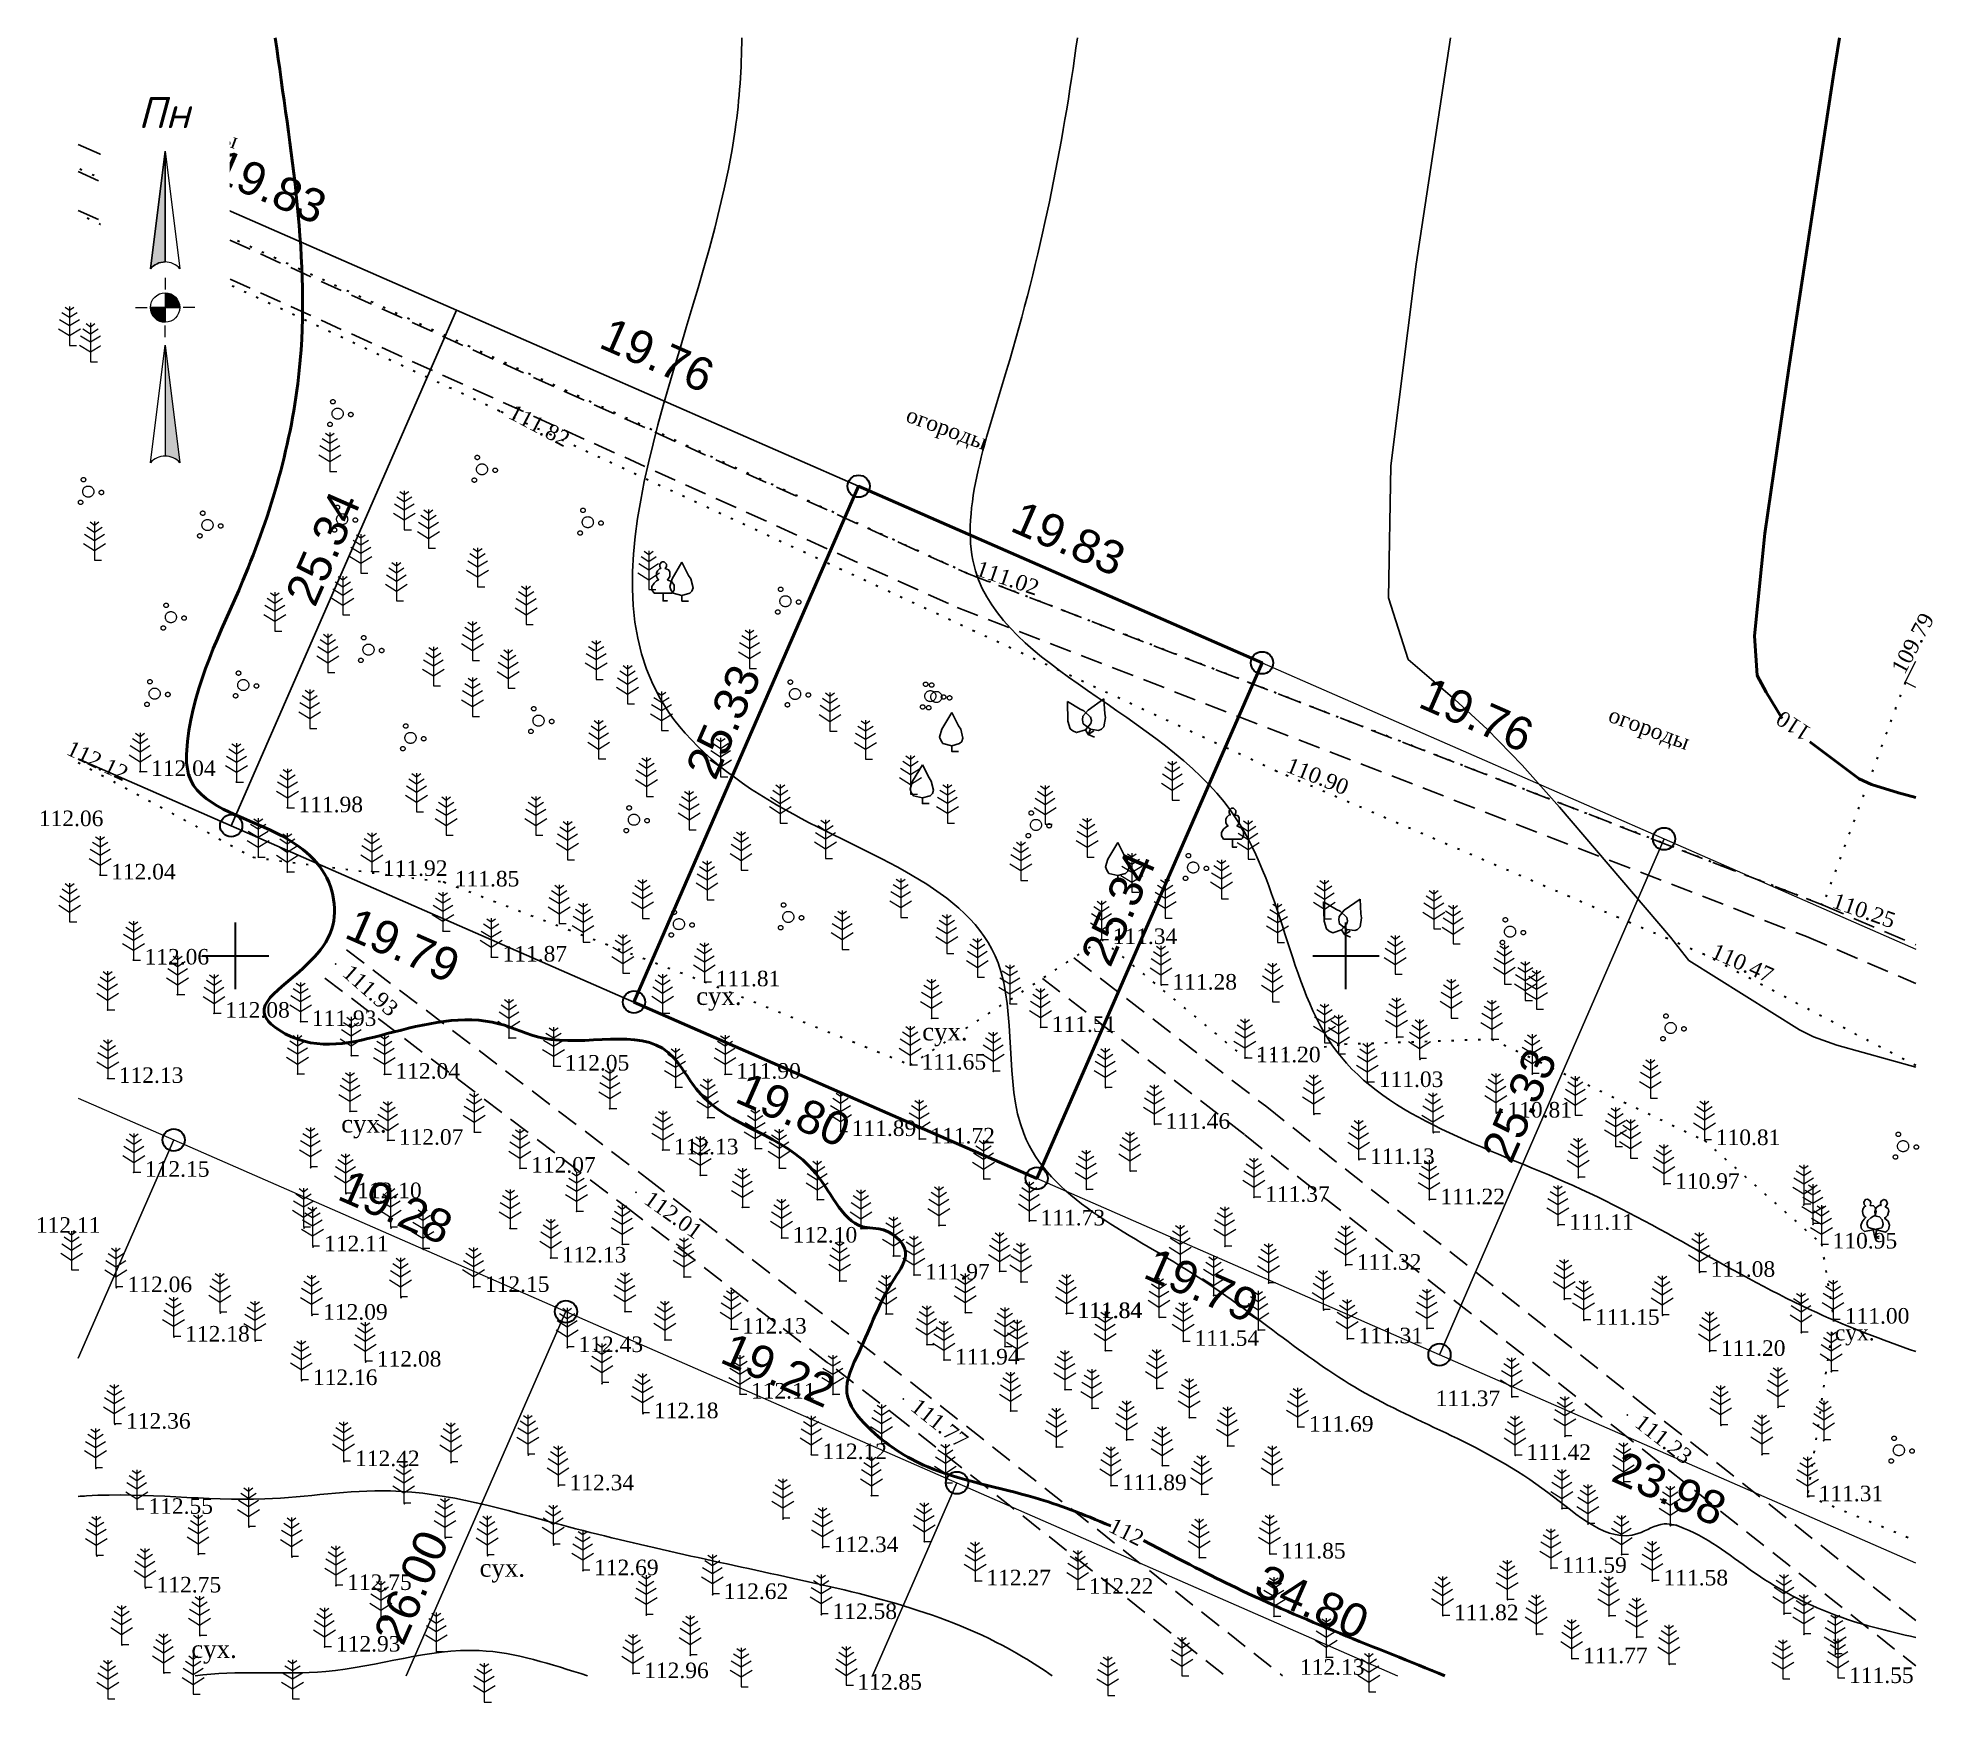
# Model space of a CAD drawing. Header units: millimetres. Extents: x 5405641.1 to 5405726.4, y 5525116.4 to 5525191.3.
import ezdxf
from ezdxf.enums import TextEntityAlignment as Align

# ---------------------------------------------------------------- set-up
doc = ezdxf.new("R2010")
doc.units = ezdxf.units.MM
doc.set_wipeout_variables(frame=1)
for name, pattern in [('DASHEDX2', [1.5, 1, -0.5]), ('HIDDEN', [0.5, 0, -0.5]), ('суцільна', [50, 50, 0])]:
    doc.linetypes.add(name, pattern=pattern)
for name, color, linetype, lineweight in [('#Лист (текст_ПН)', 250, 'Continuous', 0), ('#Штамп', 250, 'Continuous', 0), ('11900000', 1, 'Continuous', 30), ('Контур', 7, 'HIDDEN', 30), ('ограждение', 7, 'ZABOR', 20), ('ТОЧКИ', 7, 'Continuous', 30), ('усл. знак', 7, 'суцільна', 20)]:
    doc.layers.add(name, color=color, linetype=linetype, lineweight=lineweight)
for name, color, linetype in [('SC007', 7, 'Continuous'), ('горизонтали', 42, 'Continuous'), ('дороги', 7, 'Continuous'), ('Ділянки_Межі', 10, 'Continuous'), ('надписи', 7, 'Continuous'), ('отметки', 7, 'Continuous'), ('промеры', 185, 'Continuous'), ('Растительность', 7, 'Continuous')]:
    doc.layers.add(name, color=color, linetype=linetype)
doc.styles.get("Standard").update_dxf_attribs({"font": 'arial.ttf'})
doc.styles.add('times', font='times.ttf')
doc.styles.add('Мой_Топо', font='isocpeui.ttf')
doc.linetypes.add('ZABOR', pattern='A,1,-0.1,[132,ltypeshp.shx,S=0.25,R=0,X=-0.1,Y=0],-0.4,1', length=2.5)
doc.linetypes.add('ЗаборПров', pattern='A,2.5,[130,ltypeshp.shx,S=0.4242,R=45,X=0.3,Y=-0.3],0.01,[130,ltypeshp.shx,S=0.4242,R=-45,X=-0.3,Y=-0.3],5,[130,ltypeshp.shx,S=0.4242,R=45,X=-0.3,Y=0.3],0.01,[130,ltypeshp.shx,S=0.4242,R=-45,X=0.3,Y=0.3],2.5', length=10.02)

msp = doc.modelspace()

# ---------------------------------------------------------------- texts
at = {"layer": 'горизонтали', "color": 32, "lineweight": 50, "style": 'times'}
for s, rotation, p in [('110', 146.90356, (5405720.616, 5525159.623, 181.067)), ('112', 333.33908, (5405689.564, 5525124.726, 181.067))]:
    msp.add_text(s, height=0.7, rotation=rotation, dxfattribs=at).set_placement(p, align=Align.TOP_LEFT)
at = {"layer": 'надписи', "color": 7, "style": 'times'}
for height, p in [(0.8, (5405670.738, 5525148.584, 111.861)), (0.8, (5405680.917, 5525146.983, 111.861)), (0.8, (5405654.757, 5525142.836, 111.861)), (0.7, (5405722.013, 5525133.378, 224.28)), (0.8, (5405660.987, 5525122.834, 111.861)), (0.8, (5405648.008, 5525119.179, 111.861))]:
    msp.add_text('сух.', height=height, dxfattribs=at).set_placement(p, align=Align.TOP_LEFT)
at = {"layer": 'отметки', "color": 7, "style": 'times'}
for s, rotation, p in [('огороды', 339.74095, (5405646.643, 5525188.294, 170.061)), ('111.82', 332.25079, (5405662.557, 5525174.857, 111.816)), ('огороды', 339.74095, (5405680.37, 5525174.733, 170.061)), ('111.02', 341.10783, (5405683.504, 5525167.812, 111.016)), ('109.79', 61.83619, (5405724.525, 5525162.952, 109.788)), ('огороды', 339.74095, (5405711.996, 5525161.223, 281.561)), ('112.12', 334.49567, (5405642.626, 5525159.724, 112.117)), ('110.90', 338.04399, (5405697.504, 5525158.952, 110.895)), ('110.25', 340.67226, (5405722.069, 5525152.845, 110.247)), ('110.47', 335.84836, (5405716.673, 5525150.584, 110.471)), ('111.93', 318.54702, (5405655.221, 5525149.666, 111.934)), ('112.01', 324.42124, (5405668.736, 5525139.458, 112.015)), ('111.77', 321.47056, (5405680.778, 5525130.123, 111.77)), ('111.23', 322.05829, (5405713.375, 5525129.398, 111.231))]:
    msp.add_text(s, height=0.7, rotation=rotation, dxfattribs=at).set_placement(p, align=Align.TOP_LEFT)
for s, p in [('112.04', (5405646.197, 5525158.795, 112.04)), ('111.98', (5405652.832, 5525157.162, 111.981)), ('112.06', (5405641.142, 5525156.535, 112.062)), ('112.04', (5405644.397, 5525154.134, 112.041)), ('111.92', (5405656.636, 5525154.294, 111.92)), ('111.85', (5405659.871, 5525153.819, 111.847)), ('111.34', (5405689.495, 5525151.228, 111.345)), ('112.06', (5405645.901, 5525150.304, 112.059)), ('111.87', (5405662.02, 5525150.437, 111.871)), ('111.81', (5405671.621, 5525149.324, 111.813)), ('111.28', (5405692.184, 5525149.175, 111.28)), ('112.08', (5405649.535, 5525147.911, 112.079)), ('111.93', (5405653.434, 5525147.537, 111.934)), ('111.51', (5405686.749, 5525147.268, 111.515)), ('111.20', (5405695.95, 5525145.901, 111.197)), ('112.13', (5405644.742, 5525144.973, 112.132)), ('112.04', (5405657.2, 5525145.165, 112.038)), ('112.05', (5405664.821, 5525145.529, 112.047)), ('111.90', (5405672.545, 5525145.166, 111.896)), ('111.65', (5405680.889, 5525145.572, 111.648)), ('111.03', (5405701.478, 5525144.788, 111.026)), ('110.81', (5405707.268, 5525143.412, 110.813)), ('111.89', (5405677.743, 5525142.583, 111.891)), ('111.46', (5405691.878, 5525142.911, 111.459)), ('112.07', (5405657.351, 5525142.187, 112.068)), ('112.13', (5405669.739, 5525141.758, 112.13)), ('111.72', (5405681.285, 5525142.246, 111.724)), ('110.81', (5405716.651, 5525142.173, 110.81)), ('112.15', (5405645.919, 5525140.748, 112.146)), ('112.07', (5405663.309, 5525140.933, 112.072)), ('111.13', (5405701.087, 5525141.321, 111.13)), ('110.97', (5405714.82, 5525140.204, 110.973)), ('112.10', (5405655.473, 5525139.782, 112.099)), ('111.37', (5405696.362, 5525139.62, 111.375)), ('111.22', (5405704.253, 5525139.509, 111.224)), ('112.11', (5405641.007, 5525138.225, 112.109)), ('111.73', (5405686.248, 5525138.556, 111.729)), ('111.11', (5405710.049, 5525138.361, 111.115)), ('112.11', (5405653.984, 5525137.39, 112.108)), ('112.10', (5405675.085, 5525137.782, 112.099)), ('110.95', (5405721.912, 5525137.516, 110.952)), ('112.13', (5405664.692, 5525136.886, 112.134)), ('111.32', (5405700.49, 5525136.56, 111.321)), ('111.97', (5405681.051, 5525136.12, 111.975)), ('111.08', (5405716.419, 5525136.241, 111.084)), ('112.06', (5405645.137, 5525135.55, 112.055)), ('112.15', (5405661.228, 5525135.562, 112.153)), ('112.09', (5405653.943, 5525134.312, 112.09)), ('111.84', (5405687.904, 5525134.381, 111.837)), ('111.84', (5405687.921, 5525134.386, 111.836)), ('111.15', (5405711.217, 5525134.083, 111.153)), ('111.00', (5405722.461, 5525134.134, 111.004)), ('112.18', (5405647.732, 5525133.327, 112.181)), ('112.13', (5405672.811, 5525133.686, 112.13)), ('111.54', (5405693.182, 5525133.134, 111.544)), ('111.31', (5405700.562, 5525133.248, 111.314)), ('112.08', (5405656.361, 5525132.199, 112.077)), ('112.43', (5405665.444, 5525132.854, 112.432)), ('111.94', (5405682.396, 5525132.294, 111.943)), ('111.20', (5405716.883, 5525132.682, 111.201)), ('112.16', (5405653.482, 5525131.369, 112.162)), ('112.11', (5405673.207, 5525130.759, 112.107)), ('112.18', (5405668.839, 5525129.873, 112.18)), ('111.37', (5405704.037, 5525130.42, 111.375)), ('112.36', (5405645.069, 5525129.404, 112.361)), ('111.69', (5405698.333, 5525129.271, 111.685)), ('112.12', (5405676.425, 5525128.031, 112.123)), ('111.42', (5405708.123, 5525127.998, 111.416)), ('112.42', (5405655.381, 5525127.715, 112.423)), ('112.34', (5405665.039, 5525126.627, 112.339)), ('111.89', (5405689.922, 5525126.634, 111.888)), ('112.55', (5405646.075, 5525125.568, 112.55)), ('111.31', (5405721.283, 5525126.135, 111.308)), ('112.34', (5405676.94, 5525123.843, 112.343)), ('112.69', (5405666.141, 5525122.805, 112.686)), ('111.85', (5405697.076, 5525123.557, 111.847)), ('111.59', (5405709.737, 5525122.913, 111.589)), ('112.75', (5405646.445, 5525122.029, 112.748)), ('112.75', (5405655.025, 5525122.139, 112.75)), ('112.27', (5405683.808, 5525122.349, 112.269)), ('112.22', (5405688.421, 5525121.968, 112.215)), ('111.58', (5405714.297, 5525122.345, 111.58)), ('112.62', (5405671.978, 5525121.733, 112.621)), ('112.58', (5405676.878, 5525120.832, 112.585)), ('111.82', (5405704.863, 5525120.779, 111.823)), ('112.93', (5405654.519, 5525119.365, 112.932)), ('111.77', (5405710.674, 5525118.841, 111.775)), ('112.96', (5405668.399, 5525118.169, 112.962)), ('112.13', (5405697.926, 5525118.321, 112.133)), ('111.55', (5405722.653, 5525117.95, 111.548)), ('112.85', (5405677.997, 5525117.651, 112.845))]:
    msp.add_text(s, height=0.7, dxfattribs=at).set_placement(p, align=Align.TOP_LEFT)
at = {"layer": 'промеры', "char_height": 1.5, "attachment_point": 1}
for s, insert, rotation in [('19.83', (5405649.445, 5525186.38), 336.35584), ('19.76', (5405666.897, 5525178.79), 336.35584), ('25.34', (5405652.195, 5525166.24), 66.37949), ('19.83', (5405685.414, 5525170.532), 336.35584), ('25.33', (5405670.223, 5525158.439), 66.37949), ('19.76', (5405703.788, 5525162.599), 336.35584), ('25.34', (5405688.006, 5525150.019, 107.24), 66.37949), ('19.79', (5405655.439, 5525152.214), 336.35584), ('25.33', (5405706.06, 5525141.166), 66.37949), ('19.80', (5405673.02, 5525144.811), 336.35584), ('19.28', (5405655.119, 5525140.43), 336.35584), ('19.79', (5405691.404, 5525136.905), 336.35584), ('19.22', (5405672.347, 5525133.088), 336.35584), ('23.98', (5405712.47, 5525127.752), 336.35584), ('26.00', (5405656.168, 5525119.468), 66.37949), ('34.80', (5405696.373, 5525122.656), 336.35584)]:
    msp.add_mtext(s, dxfattribs=dict(at, insert=insert, rotation=rotation))

# ---------------------------------------------------------------- blocks, each defined once
blk = doc.blocks.new('A$C51FE15A3')
at = {"layer": 'Растительность', "color": 94, "lineweight": 0}
for points in [[(-0.201, 1.726), (0, 1.584), (0.201, 1.726)], [(0, 1.75), (0, 0), (0.319, 0)], [(-0.447, 1.172), (0, 0.895), (0.447, 1.172)], [(-0.343, 1.489), (0, 1.267), (0.343, 1.489)], [(-0.493, 0.753), (0, 0.444), (0.493, 0.753)]]:
    blk.add_lwpolyline(points, dxfattribs=at)
blk = doc.blocks.new('A$C72385B22')
at = {"layer": 'усл. знак'}
for centre, radius in [((0, 0), 0.625), ((-0.02, 1.49), 0.25), ((-1.29, -0.64), 0.25), ((1.28, -0.76), 0.25)]:
    blk.add_circle(centre, radius, dxfattribs=at)
blk = doc.blocks.new('A$C2ACB5305')
at = {"layer": 'Растительность'}
blk.add_lwpolyline([(0.2, 0), (0.2, 0), (0, 0), (0, 0.35), (-0.4, 0.35), (-0.5, 0.5), (-0.5, 0.65), (-0.4, 0.8), (-0.3, 0.9), (-0.2, 0.95), (-0.25, 1), (-0.3, 1.1), (-0.3, 1.25), (-0.25, 1.35), (-0.15, 1.45), (-0.1, 1.45), (-0.15, 1.55), (-0.15, 1.65), (-0.05, 1.75), (0.05, 1.75), (0.15, 1.65), (0.15, 1.55), (0.1, 1.45), (0.25, 1.4), (0.3, 1.3), (0.3, 1.1), (0.25, 1), (0.2, 0.95), (0.4, 0.85), (0.5, 0.7), (0.5, 0.5), (0.45, 0.4), (0.4, 0.35), (0, 0.35)], dxfattribs=at)
blk = doc.blocks.new('SYMBOL504')
at = {"layer": 'SC007'}
for points in [[(0, 4.375), (-1.125, 2.5), (-1.375, 1.625), (-1.25, 1.25), (-1, 0.875), (0, 0.625), (0.875, 0.875), (1.125, 1.125), (1.25, 1.5), (1, 2.5), (0.75, 2.875), (0, 4.375)], [(0, 0.625), (0, 0), (0.75, 0)]]:
    blk.add_lwpolyline(points, dxfattribs=at)
blk = doc.blocks.new('*U5')
at = {"color": 0}
for points in [[(-0.113, 0), (-0.109, -0.029), (-0.097, -0.056)], [(-0.113, 0), (-0.097, -0.056), (0, 0)], [(-0.097, -0.056), (0, -0.113), (0, 0)], [(-0.097, -0.056), (-0.08, -0.08), (-0.056, -0.097)], [(-0.097, -0.056), (-0.056, -0.097), (0, -0.113)], [(-0.056, -0.097), (-0.029, -0.109), (0, -0.113)]]:
    blk.add_solid(points, dxfattribs=at)
blk = doc.blocks.new('*U6')
at = {"color": 0}
for points in [[(0, 0), (0.097, 0.056), (0, 0.113)], [(0.097, 0.056), (0.029, 0.109), (0, 0.113)], [(0, 0), (0.113, 0), (0.097, 0.056)], [(0.097, 0.056), (0.056, 0.097), (0.029, 0.109)], [(0.097, 0.056), (0.08, 0.08), (0.056, 0.097)], [(0.113, 0), (0.109, 0.029), (0.097, 0.056)]]:
    blk.add_solid(points, dxfattribs=at)
blk = doc.blocks.new('*U7')
at = {"color": 0}
for points in [[(0, -1.136), (0.021, -1.138), (0, -0.288)], [(0.021, -1.138), (0.042, -1.142), (0, -0.288)], [(0.042, -1.142), (0.062, -1.15), (0, -0.288)], [(0.062, -1.15), (0.081, -1.16), (0, -0.288)], [(0.081, -1.16), (0.098, -1.173), (0, -0.288)], [(0.098, -1.173), (0.113, -1.188), (0, -0.288)]]:
    blk.add_solid(points, dxfattribs=at)
blk = doc.blocks.new('*U8')
at = {"color": 0}
for points in [[(-0.113, 0.297), (-0.098, 0.312), (0, 1.197)], [(-0.098, 0.312), (-0.081, 0.325), (0, 1.197)], [(-0.081, 0.325), (-0.062, 0.335), (0, 1.197)], [(-0.062, 0.335), (-0.042, 0.343), (0, 1.197)], [(-0.042, 0.343), (-0.021, 0.347), (0, 1.197)], [(-0.021, 0.347), (0, 0.349), (0, 1.197)]]:
    blk.add_solid(points, dxfattribs=at)
blk = doc.blocks.new('#Північ')
at = {"color": 7}
blk.add_wipeout([(-2.901, 10.635), (2.901, 10.635), (2.901, -7.981), (-2.901, -7.981)], dxfattribs=at).dxf.layer = '#Лист (текст_ПН)'
at = {"layer": '#Лист (текст_ПН)'}
for p, q in [((-0.663, 1.748), (0, 7.043)), ((0, 7.043), (0, 2.052)), ((0, 7.043), (0.663, 1.748)), ((0, 1.337), (0, 0.807)), ((-1.337, 0), (-0.807, 0)), ((-0.662, 0), (0.662, 0)), ((0, 0.662), (0, -0.662)), ((1.337, 0), (0.807, 0)), ((0, -1.337), (0, -0.807)), ((-0.663, -6.99), (0, -1.695)), ((0, -1.695), (0.663, -6.99)), ((0, -1.695), (0, -6.686))]:
    blk.add_line(p, q, dxfattribs=at)
at = {"layer": '#Лист (текст_ПН)', "flags": 128}
for points in [[(0, 7.043), (-0.663, 1.748, -0.218585), (0, 2.052)], [(0, 0), (-0.662, 0, 0.414214), (0, -0.662)]]:
    blk.add_lwpolyline(points, format="xyb", close=True, dxfattribs=at)
at = {"layer": '#Лист (текст_ПН)'}
blk.add_circle((0, 0), 0.662, dxfattribs=at)
for centre in [(0, 1.178), (0, -7.56)]:
    blk.add_arc(centre, 0.874, 40.67981, 139.32019, dxfattribs=at)
at = {"layer": '#Лист (текст_ПН)', "xscale": 5.883850111352785, "yscale": 5.883850111352785, "zscale": 5.883850111352785}
for name in ['*U8', '*U5', '*U6', '*U7']:
    blk.add_blockref(name, (0, 0), dxfattribs=at)
at = {"layer": '#Лист (текст_ПН)', "style": 'Мой_Топо'}
blk.add_text('Пн', height=1.4, dxfattribs=at).set_placement((-1.217, 8.077))

# ---------------------------------------------------------------- linework, layer by layer
at = {"layer": '11900000', "color": 7}
for points in [[(5405650, 5525148.5, 0), (5405650, 5525151.5, 0)], [(5405650, 5525148.5, 0), (5405650, 5525151.5, 0)], [(5405700, 5525148.5, 0), (5405700, 5525151.5, 0)], [(5405700, 5525148.5, 0), (5405700, 5525151.5, 0)], [(5405648.5, 5525150, 0), (5405651.5, 5525150, 0)], [(5405648.5, 5525150, 0), (5405651.5, 5525150, 0)], [(5405698.5, 5525150, 0), (5405701.5, 5525150, 0)], [(5405698.5, 5525150, 0), (5405701.5, 5525150, 0)]]:
    msp.add_polyline3d(points, dxfattribs=at)
at = {"layer": 'горизонтали', "color": 32}
msp.add_polyline3d([(5405725.659, 5525144.975, 110.5), (5405722.107, 5525145.972, 110.5), (5405721.057, 5525146.342, 110.5), (5405720.417, 5525146.662, 110.5), (5405715.437, 5525149.792, 110.5), (5405714.617, 5525150.832, 110.5), (5405709.607, 5525156.692, 110.5), (5405707.927, 5525158.582, 110.5), (5405706.357, 5525160.202, 110.5), (5405704.897, 5525161.542, 110.5), (5405702.807, 5525163.342, 110.5), (5405701.907, 5525166.122, 110.5), (5405702.027, 5525172.062, 110.5), (5405703.157, 5525181.142, 110.5), (5405704.712, 5525191.33, 110.5)], dxfattribs=at)
at = {"layer": 'горизонтали', "color": 32, "lineweight": 50}
for points in [[(5405719.643, 5525160.68, 110), (5405718.92, 5525161.865, 110), (5405718.517, 5525162.622, 110), (5405718.397, 5525164.402, 110), (5405718.867, 5525169.012, 110), (5405719.937, 5525176.462, 110), (5405721.967, 5525189.752, 110), (5405722.228, 5525191.33, 110)], [(5405725.659, 5525157.128, 110), (5405724.877, 5525157.332, 110), (5405723.667, 5525157.712, 110), (5405723.107, 5525157.962, 110), (5405720.88, 5525159.636, 110)]]:
    msp.add_polyline3d(points, dxfattribs=at)
for points, knots in [([(5405689.415, 5525124.321), (5405688.103, 5525124.879), (5405685.506, 5525125.878), (5405681.593, 5525126.517), (5405678.78, 5525128.29), (5405677.14, 5525130.319), (5405678.433, 5525132.778), (5405679.078, 5525134.709), (5405680.581, 5525136.764), (5405679.317, 5525137.765), (5405677.461, 5525137.677), (5405675.933, 5525141.885), (5405671.392, 5525142.304), (5405669.087, 5525147.106), (5405664.86, 5525145.566), (5405660.992, 5525147.54), (5405656.942, 5525146.548), (5405653.32, 5525145.539), (5405650.775, 5525147.512), (5405652.928, 5525149.325), (5405654.633, 5525150.791), (5405654.315, 5525153.841), (5405651.708, 5525155.999), (5405647.682, 5525156.882), (5405647.897, 5525161.874), (5405650.872, 5525167.39), (5405653.972, 5525178.058), (5405652.475, 5525186.301), (5405651.789, 5525191.33)], [105.96729, 105.96729, 105.96729, 105.96729, 109.295341, 114.328997, 117.562212, 119.373022, 121.295181, 124.95847, 126.253236, 127.841823, 128.392206, 131.73989, 138.209537, 140.411202, 146.07904, 148.174705, 153.227417, 157.82412, 159.162557, 160.836072, 164.352656, 165.903468, 169.284781, 174.080527, 175.575155, 183.233051, 193.029137, 208.057434, 208.057434, 208.057434, 208.057434]), ([(5405704.454, 5525117.577), (5405701.322, 5525118.856), (5405696.901, 5525120.527), (5405692.726, 5525122.699), (5405690.888, 5525123.666)], [89.196408, 89.196408, 89.196408, 89.196408, 99.397783, 103.251958, 103.251958, 103.251958, 103.251958])]:
    msp.add_open_spline(points, degree=3, knots=knots, dxfattribs=at)
at = {"layer": 'горизонтали', "color": 32}
for points, knots in [([(5405672.795, 5525191.33), (5405672.787, 5525189.967), (5405672.093, 5525179.409), (5405663.358, 5525164.876), (5405675.866, 5525155.264), (5405686.057, 5525152.194), (5405683.856, 5525140.284), (5405693.398, 5525136.153), (5405700.485, 5525129.751), (5405707.53, 5525127.613), (5405712.16, 5525123.155), (5405714.208, 5525124.574), (5405716.219, 5525123.916), (5405718.389, 5525122.05), (5405721.837, 5525120.196), (5405724.383, 5525119.592), (5405725.659, 5525119.299)], [54.199122, 54.199122, 54.199122, 54.199122, 58.170722, 84.572332, 91.416886, 103.203288, 110.981143, 120.846627, 130.028893, 139.680741, 144.136834, 145.394523, 146.321009, 150.142365, 154.015644, 157.917018, 157.917018, 157.917018, 157.917018]), ([(5405725.659, 5525132.175), (5405724.137, 5525132.703), (5405718.804, 5525134.722), (5405710.85, 5525140.13), (5405697.553, 5525143.874), (5405696.935, 5525159.369), (5405680.523, 5525164.171), (5405685.645, 5525178.387), (5405687.248, 5525186.465), (5405687.904, 5525191.33)], [80.868007, 80.868007, 80.868007, 80.868007, 85.695254, 98.056517, 110.325842, 122.1396, 137.918447, 147.058337, 161.64336, 161.64336, 161.64336, 161.64336]), ([(5405642.915, 5525125.648), (5405643.041, 5525125.659), (5405645.858, 5525125.863), (5405650.521, 5525125.146), (5405657.722, 5525126.406), (5405665.591, 5525123.977), (5405675.141, 5525121.998), (5405682.753, 5525120.237), (5405686.341, 5525117.862), (5405686.776, 5525117.577)], [207.734307, 207.734307, 207.734307, 207.734307, 208.112251, 216.133304, 221.799072, 229.654194, 240.307675, 251.306516, 252.826277, 252.826277, 252.826277, 252.826277]), ([(5405665.849, 5525117.577), (5405664.218, 5525118.084), (5405660.359, 5525119.405), (5405654.513, 5525117.296), (5405650.051, 5525117.844), (5405648.18, 5525117.577)], [126.276314, 126.276314, 126.276314, 126.276314, 131.302804, 138.280759, 144.110414, 144.110414, 144.110414, 144.110414])]:
    msp.add_open_spline(points, degree=3, knots=knots, dxfattribs=at)
at = {"layer": 'дороги', "color": 7, "linetype": 'DASHEDX2'}
for points, elevation in [([(5405642.915, 5525185.31), (5405682.958, 5525167.213), (5405721.49, 5525152.274), (5405725.659, 5525150.486)], 112.445), ([(5405642.915, 5525183.557), (5405682.485, 5525165.684), (5405720.729, 5525150.864), (5405725.659, 5525148.749)], 112.445), ([(5405654.994, 5525150.267), (5405668.517, 5525139.985), (5405680.553, 5525130.68), (5405697.137, 5525117.577)], 111.93), ([(5405687.744, 5525149.908), (5405696.433, 5525143.19), (5405713.157, 5525129.977), (5405725.659, 5525120.059)], 110.99), ([(5405654.026, 5525148.993), (5405667.543, 5525138.715), (5405679.567, 5525129.42), (5405694.556, 5525117.577)], 111.93), ([(5405686.328, 5525148.98), (5405695.447, 5525141.93), (5405712.163, 5525128.723), (5405725.659, 5525118.016)], 110.99)]:
    msp.add_lwpolyline(points, dxfattribs=dict(at, elevation=elevation))
at = {"layer": 'Ділянки_Межі'}
msp.add_lwpolyline([(5405642.915, 5525186.526), (5405659.949, 5525179.068), (5405649.808, 5525155.851), (5405642.915, 5525158.869)], dxfattribs=at)
msp.add_lwpolyline([(5405649.808, 5525155.851), (5405659.949, 5525179.068), (5405678.053, 5525171.142), (5405667.94, 5525147.913)], close=True, dxfattribs=at)
at = {"layer": 'Ділянки_Межі', "lineweight": 50}
msp.add_lwpolyline([(5405667.94, 5525147.913), (5405678.053, 5525171.142), (5405696.219, 5525163.189), (5405686.078, 5525139.972)], close=True, dxfattribs=at)
at = {"layer": 'Ділянки_Межі', "lineweight": 0}
msp.add_lwpolyline([(5405686.078, 5525139.972), (5405696.219, 5525163.189), (5405714.323, 5525155.263), (5405704.21, 5525132.034)], close=True, dxfattribs=at)
for points in [[(5405704.21, 5525132.034), (5405714.323, 5525155.263), (5405725.659, 5525150.3)], [(5405642.915, 5525143.586), (5405647.215, 5525141.703), (5405642.915, 5525131.88)], [(5405642.915, 5525131.88), (5405647.215, 5525141.703), (5405664.875, 5525133.972), (5405657.685, 5525117.577)], [(5405657.685, 5525117.577), (5405664.875, 5525133.972), (5405682.482, 5525126.263), (5405678.679, 5525117.577)], [(5405725.659, 5525122.644), (5405704.21, 5525132.034)], [(5405678.679, 5525117.577), (5405682.482, 5525126.263), (5405702.322, 5525117.577)]]:
    msp.add_lwpolyline(points, dxfattribs=at)
at = {"layer": 'Контур', "color": 7, "linetype": 'HIDDEN'}
for points, elevation in [([(5405725.18, 5525162.314), (5405721.469, 5525152.282), (5405682.943, 5525167.219), (5405642.915, 5525185.456)], 109.33), ([(5405725.659, 5525145.049), (5405716.14, 5525150.05), (5405696.89, 5525158.3), (5405661.89, 5525174.52), (5405642.915, 5525183.398)], 110.644), ([(5405642.915, 5525158.701), (5405650.794, 5525154.431), (5405659.38, 5525153.32), (5405671.11, 5525148.83), (5405680.38, 5525145.08), (5405688.995, 5525150.728), (5405695.45, 5525145.401), (5405699.954, 5525146.023), (5405706.561, 5525146.246), (5405716.151, 5525141.673), (5405721.412, 5525137.016), (5405721.961, 5525133.634), (5405720.78, 5525125.68), (5405725.659, 5525123.664)], 112.419)]:
    msp.add_lwpolyline(points, dxfattribs=dict(at, elevation=elevation))
at = {"layer": 'ограждение', "color": 7, "linetype": 'ЗаборПров', "elevation": 109.33}
for points in [[(5405725.18, 5525162.314), (5405725.659, 5525163.262)], [(5405725.659, 5525162.081), (5405725.18, 5525162.314)]]:
    msp.add_lwpolyline(points, dxfattribs=at)
at = {"layer": 'отметки', "color": 7}
for p in [(5405661.899, 5525174.519, 111.816), (5405682.943, 5525167.219, 111.016), (5405725.18, 5525162.314, 109.788), (5405645.697, 5525158.295, 112.04), (5405650.035, 5525157.822, 111.922), (5405696.894, 5525158.303, 110.895), (5405652.332, 5525156.662, 111.981), (5405650.794, 5525154.431, 112.018), (5405651.019, 5525154.442, 112.023), (5405643.897, 5525153.634, 112.041), (5405652.328, 5525153.773, 112.018), (5405656.136, 5525153.794, 111.92), (5405659.371, 5525153.319, 111.847), (5405721.469, 5525152.282, 110.247), (5405659.341, 5525151.108, 111.948), (5405688.995, 5525150.728, 111.345), (5405645.401, 5525149.804, 112.059), (5405654.515, 5525149.622, 111.934), (5405661.52, 5525149.937, 111.871), (5405716.139, 5525150.051, 110.471), (5405671.121, 5525148.824, 111.813), (5405691.684, 5525148.675, 111.28), (5405644.237, 5525147.56, 112.069), (5405647.384, 5525148.249, 112.034), (5405684.868, 5525147.836, 111.537), (5405649.035, 5525147.411, 112.079), (5405652.934, 5525147.037, 111.934), (5405669.231, 5525147.415, 111.947), (5405681.342, 5525147.177, 111.662), (5405686.249, 5525146.768, 111.515), (5405662.319, 5525146.295, 112.041), (5405699.954, 5525146.023, 110.986), (5405702.289, 5525146.318, 110.947), (5405706.561, 5525146.246, 110.87), (5405655.212, 5525145.501, 112.019), (5405664.321, 5525145.029, 112.047), (5405680.389, 5525145.072, 111.648), (5405695.45, 5525145.401, 111.197), (5405703.327, 5525145.339, 110.921), (5405644.242, 5525144.473, 112.132), (5405652.798, 5525144.677, 112.052), (5405656.7, 5525144.665, 112.038), (5405672.045, 5525144.666, 111.896), (5405684.118, 5525144.791, 111.456), (5405700.978, 5525144.288, 111.026), (5405708.395, 5525144.673, 110.894), (5405669.813, 5525144.074, 112.044), (5405689.175, 5525144.058, 111.413), (5405655.15, 5525142.993, 112.103), (5405666.85, 5525143.112, 112.079), (5405671.262, 5525142.705, 112.042), (5405698.554, 5525142.86, 111.189), (5405706.768, 5525142.912, 110.813), (5405656.851, 5525141.687, 112.068), (5405660.747, 5525142.058, 112.074), (5405677.243, 5525142.083, 111.891), (5405680.785, 5525141.746, 111.724), (5405691.378, 5525142.411, 111.459), (5405703.926, 5525142.036, 111.103), (5405716.151, 5525141.673, 110.81), (5405669.239, 5525141.258, 112.13), (5405673.407, 5525141.312, 112.039), (5405700.587, 5525140.821, 111.13), (5405645.419, 5525140.248, 112.146), (5405653.385, 5525140.461, 112.1), (5405662.809, 5525140.433, 112.072), (5405670.929, 5525140.116, 112.086), (5405674.478, 5525140.439, 112.046), (5405683.694, 5525139.938, 111.7), (5405690.283, 5525140.307, 111.452), (5405710.465, 5525140.004, 110.975), (5405654.973, 5525139.282, 112.099), (5405668.038, 5525139.342, 112.015), (5405676.196, 5525139.012, 112.051), (5405688.317, 5525139.475, 111.457), (5405695.862, 5525139.12, 111.375), (5405703.753, 5525139.009, 111.224), (5405714.32, 5525139.704, 110.973), (5405665.352, 5525138.494, 112.096), (5405672.826, 5525138.675, 112.102), (5405720.615, 5525138.773, 110.811), (5405653.08, 5525137.744, 112.1), (5405656.992, 5525137.737, 112.089), (5405662.36, 5525137.72, 112.118), (5405678.163, 5525137.704, 111.997), (5405681.681, 5525137.848, 111.909), (5405685.748, 5525138.056, 111.729), (5405709.549, 5525137.861, 111.115), (5405721.025, 5525137.911, 110.958), (5405653.484, 5525136.89, 112.108), (5405658.448, 5525136.783, 112.108), (5405667.413, 5525137.006, 112.121), (5405674.585, 5525137.282, 112.099), (5405679.622, 5525136.485, 112.016), (5405694.553, 5525136.919, 111.362), (5405721.412, 5525137.016, 110.952), (5405664.192, 5525136.386, 112.134), (5405680.551, 5525135.62, 111.975), (5405684.41, 5525135.786, 111.889), (5405692.539, 5525136.107, 111.512), (5405699.99, 5525136.06, 111.321), (5405715.919, 5525135.741, 111.084), (5405644.637, 5525135.05, 112.055), (5405660.728, 5525135.062, 112.153), (5405670.198, 5525135.531, 112.032), (5405677.202, 5525135.351, 112.071), (5405685.372, 5525135.311, 111.863), (5405696.526, 5525135.269, 111.386), (5405649.318, 5525133.905, 112.023), (5405657.447, 5525134.6, 112.123), (5405667.54, 5525133.972, 112.096), (5405682.853, 5525133.93, 111.927), (5405687.404, 5525133.881, 111.837), (5405687.421, 5525133.886, 111.836), (5405694.04, 5525134.691, 111.49), (5405698.988, 5525134.051, 111.349), (5405709.836, 5525134.533, 111.063), (5405653.443, 5525133.812, 112.09), (5405672.311, 5525133.186, 112.13), (5405679.295, 5525133.862, 111.979), (5405691.593, 5525133.714, 111.595), (5405696.053, 5525133.143, 111.505), (5405703.655, 5525133.201, 111.301), (5405710.717, 5525133.583, 111.153), (5405714.255, 5525133.803, 111.147), (5405721.961, 5525133.634, 111.004), (5405647.232, 5525132.827, 112.181), (5405650.897, 5525132.644, 112.061), (5405664.944, 5525132.354, 112.432), (5405669.331, 5525132.692, 112.118), (5405681.129, 5525132.486, 111.969), (5405684.649, 5525132.398, 111.857), (5405689.165, 5525132.216, 111.798), (5405692.682, 5525132.634, 111.544), (5405700.062, 5525132.748, 111.314), (5405716.383, 5525132.182, 111.201), (5405720.501, 5525133.02, 111.066), (5405655.861, 5525131.699, 112.077), (5405681.896, 5525131.794, 111.943), (5405685.208, 5525131.84, 111.873), (5405652.982, 5525130.869, 112.162), (5405666.501, 5525130.729, 112.187), (5405691.485, 5525130.504, 111.691), (5405721.859, 5525131.272, 111.101), (5405672.707, 5525130.259, 112.107), (5405676.901, 5525130.251, 112.031), (5405680.075, 5525130.043, 111.77), (5405687.349, 5525130.459, 111.692), (5405688.557, 5525129.614, 111.766), (5405707.468, 5525130.124, 111.375), (5405719.451, 5525129.662, 111.18), (5405644.569, 5525128.904, 112.361), (5405668.339, 5525129.373, 112.18), (5405684.897, 5525129.492, 111.95), (5405692.948, 5525129.197, 111.729), (5405697.833, 5525128.771, 111.685), (5405712.673, 5525129.311, 111.231), (5405716.88, 5525128.85, 111.277), (5405679.099, 5525128.039, 112.013), (5405690.128, 5525128.197, 111.784), (5405694.668, 5525127.918, 111.701), (5405709.861, 5525128.364, 111.317), (5405721.513, 5525128.161, 111.186), (5405654.881, 5525127.215, 112.423), (5405659.708, 5525127.166, 112.287), (5405663.179, 5525127.515, 112.282), (5405675.925, 5525127.531, 112.123), (5405686.96, 5525127.875, 111.852), (5405707.623, 5525127.498, 111.416), (5405718.736, 5525127.534, 111.254), (5405643.715, 5525126.921, 112.411), (5405681.972, 5525126.254, 112.014), (5405691.731, 5525127.036, 111.824), (5405712.507, 5525126.288, 111.408), (5405664.539, 5525126.127, 112.339), (5405678.635, 5525125.686, 112.07), (5405689.422, 5525126.134, 111.888), (5405693.498, 5525125.739, 111.869), (5405696.693, 5525126.169, 111.783), (5405720.783, 5525125.635, 111.308), (5405645.575, 5525125.068, 112.55), (5405657.594, 5525125.333, 112.539), (5405674.652, 5525124.632, 112.37), (5405709.731, 5525125.094, 111.531), (5405650.598, 5525124.274, 112.575), (5405659.444, 5525123.78, 112.636), (5405710.901, 5525124.405, 111.499), (5405714.611, 5525124.334, 111.502), (5405643.758, 5525122.976, 112.616), (5405648.33, 5525123.048, 112.668), (5405652.538, 5525122.924, 112.7), (5405661.349, 5525122.991, 112.733), (5405664.317, 5525123.465, 112.601), (5405676.44, 5525123.343, 112.343), (5405681.018, 5525123.612, 112.17), (5405693.4, 5525122.891, 111.946), (5405696.576, 5525123.057, 111.847), (5405712.412, 5525123.024, 111.541), (5405665.641, 5525122.305, 112.686), (5405709.237, 5525122.413, 111.589), (5405645.945, 5525121.529, 112.748), (5405654.525, 5525121.639, 112.75), (5405671.478, 5525121.233, 112.621), (5405683.308, 5525121.849, 112.269), (5405687.921, 5525121.468, 112.215), (5405713.797, 5525121.845, 111.58), (5405668.502, 5525120.313, 112.787), (5405676.378, 5525120.332, 112.585), (5405696.761, 5525120.247, 112.041), (5405704.363, 5525120.279, 111.823), (5405707.274, 5525121.01, 111.715), (5405711.847, 5525120.265, 111.654), (5405719.728, 5525120.353, 111.553), (5405648.401, 5525119.378, 112.84), (5405656.558, 5525120.064, 112.919), (5405708.579, 5525119.447, 111.682), (5405720.618, 5525119.441, 111.545), (5405644.892, 5525118.965, 112.91), (5405654.019, 5525118.865, 112.932), (5405659.057, 5525118.64, 112.951), (5405713.093, 5525119.3, 111.664), (5405722.031, 5525118.537, 111.588), (5405646.771, 5525117.701, 112.957), (5405667.899, 5525117.669, 112.962), (5405670.48, 5525118.502, 112.848), (5405699.114, 5525118.409, 112.133), (5405710.174, 5525118.341, 111.775), (5405714.556, 5525118.085, 111.668)]:
    msp.add_point(p, dxfattribs=at)
at = {"layer": 'ТОЧКИ'}
for centre in [(5405678.053, 5525171.142), (5405696.219, 5525163.189, 107.24), (5405649.804, 5525155.853), (5405714.323, 5525155.263), (5405667.94, 5525147.913), (5405647.215, 5525141.703, 107.24), (5405686.075, 5525139.973), (5405664.875, 5525133.972, 107.24), (5405704.21, 5525132.034), (5405682.482, 5525126.263, 107.24)]:
    msp.add_circle(centre, 0.5, dxfattribs=at)

# ---------------------------------------------------------------- block references
at = {"layer": 'Растительность', "color": 7}
for name, p in [('A$C51FE15A3', (5405642.523, 5525177.481, 111.66)), ('A$C51FE15A3', (5405646.885, 5525177.571, 111.537)), ('A$C51FE15A3', (5405643.469, 5525176.742, 111.66)), ('A$C51FE15A3', (5405648.134, 5525176.591, 111.537)), ('A$C51FE15A3', (5405646.92, 5525174.045, 111.66)), ('A$C51FE15A3', (5405645.048, 5525172.987, 112.419)), ('A$C51FE15A3', (5405648.732, 5525172.629, 111.66)), ('A$C51FE15A3', (5405654.245, 5525171.809, 111.537)), ('A$C51FE15A3', (5405647.152, 5525171.342, 112.419)), ('A$C51FE15A3', (5405657.599, 5525169.182, 111.537)), ('A$C51FE15A3', (5405658.685, 5525168.347, 111.537)), ('A$C51FE15A3', (5405643.648, 5525167.806, 111.95)), ('A$C51FE15A3', (5405655.641, 5525167.228, 111.66)), ('A$C51FE15A3', (5405660.899, 5525166.616, 111.537)), ('A$C51FE15A3', (5405668.603, 5525166.485, 112.419)), ('A$C51FE15A3', (5405657.24, 5525165.978, 111.66)), ('A$C2ACB5305', (5405669.249, 5525165.98, 112.419)), ('A$C51FE15A3', (5405651.768, 5525164.615, 112.419)), ('A$C51FE15A3', (5405654.826, 5525165.344, 112.419)), ('A$C51FE15A3', (5405663.082, 5525164.91, 111.537)), ('A$C51FE15A3', (5405660.667, 5525163.299, 111.66)), ('A$C51FE15A3', (5405673.141, 5525162.938, 112.419)), ('A$C51FE15A3', (5405654.155, 5525162.749, 112.419)), ('A$C51FE15A3', (5405658.907, 5525162.154, 112.419)), ('A$C51FE15A3', (5405662.275, 5525162.042, 111.66)), ('A$C51FE15A3', (5405666.241, 5525162.441, 111.537)), ('A$C51FE15A3', (5405667.651, 5525161.338, 111.537)), ('A$C51FE15A3', (5405660.672, 5525160.774, 112.419)), ('A$C51FE15A3', (5405653.338, 5525160.231, 111.95)), ('A$C51FE15A3', (5405669.18, 5525160.144, 111.537)), ('A$C51FE15A3', (5405676.765, 5525160.105, 112.419)), ('A$C51FE15A3', (5405666.348, 5525158.859, 111.66)), ('A$C51FE15A3', (5405678.365, 5525158.854, 112.419)), ('A$C51FE15A3', (5405645.7, 5525158.29, 112.04)), ('A$C51FE15A3', (5405650.04, 5525157.82, 111.92)), ('A$C51FE15A3', (5405671.843, 5525158.062, 111.537)), ('A$C51FE15A3', (5405668.499, 5525157.177, 111.66)), ('A$C51FE15A3', (5405680.389, 5525157.272, 112.419)), ('A$C51FE15A3', (5405692.18, 5525157.011, 112.419)), ('A$C51FE15A3', (5405652.34, 5525156.66, 111.98)), ('A$C51FE15A3', (5405658.144, 5525156.474, 111.95)), ('A$C51FE15A3', (5405659.484, 5525155.427, 111.95)), ('A$C51FE15A3', (5405663.523, 5525155.427, 112.419)), ('A$C51FE15A3', (5405670.421, 5525155.675, 111.66)), ('A$C51FE15A3', (5405674.529, 5525155.962, 111.537)), ('A$C51FE15A3', (5405682.052, 5525155.972, 112.419)), ('A$C51FE15A3', (5405686.45, 5525155.917, 112.419)), ('A$C51FE15A3', (5405651.02, 5525154.44, 112.02)), ('A$C51FE15A3', (5405676.562, 5525154.373, 111.537)), ('A$C51FE15A3', (5405688.341, 5525154.439, 112.419)), ('A$C2ACB5305', (5405694.89, 5525154.892, 112.419)), ('A$C51FE15A3', (5405695.591, 5525154.344, 112.419)), ('A$C51FE15A3', (5405643.9, 5525153.63, 112.04)), ('A$C51FE15A3', (5405652.33, 5525153.77, 112.02)), ('A$C51FE15A3', (5405656.14, 5525153.79, 111.92)), ('A$C51FE15A3', (5405664.949, 5525154.312, 112.419)), ('A$C51FE15A3', (5405672.761, 5525153.845, 111.66)), ('A$C51FE15A3', (5405685.361, 5525153.386, 112.419)), ('A$C51FE15A3', (5405690.358, 5525152.862, 112.419)), ('A$C51FE15A3', (5405671.229, 5525152.522, 112.419)), ('A$C51FE15A3', (5405694.393, 5525152.567, 110.947)), ('A$C51FE15A3', (5405642.53, 5525151.52, 112)), ('A$C51FE15A3', (5405659.34, 5525151.11, 111.95)), ('A$C51FE15A3', (5405664.573, 5525151.449, 111.95)), ('A$C51FE15A3', (5405668.321, 5525151.676, 112.419)), ('A$C51FE15A3', (5405679.95, 5525151.725, 111.537)), ('A$C51FE15A3', (5405691.855, 5525151.692, 112.419)), ('A$C51FE15A3', (5405699.026, 5525151.659, 112.419)), ('A$C51FE15A3', (5405703.954, 5525151.207, 112.419)), ('A$C51FE15A3', (5405665.645, 5525150.611, 111.95)), ('A$C51FE15A3', (5405677.315, 5525150.286, 111.66)), ('A$C51FE15A3', (5405682.022, 5525150.105, 111.537)), ('A$C51FE15A3', (5405688.995, 5525150.728, 112.419)), ('A$C51FE15A3', (5405696.914, 5525150.597, 110.947)), ('A$C51FE15A3', (5405704.819, 5525150.531, 112.419)), ('A$C51FE15A3', (5405645.4, 5525149.8, 112.06)), ('A$C51FE15A3', (5405661.51, 5525149.94, 111.87)), ('A$C51FE15A3', (5405667.433, 5525149.213, 111.95)), ('A$C51FE15A3', (5405671.11, 5525148.83, 112.419)), ('A$C51FE15A3', (5405683.401, 5525149.028, 111.537)), ('A$C51FE15A3', (5405691.67, 5525148.7, 111.28)), ('A$C51FE15A3', (5405702.217, 5525149.165, 112.419)), ('A$C51FE15A3', (5405707.131, 5525148.724, 112.419)), ('A$C51FE15A3', (5405644.24, 5525147.56, 112.07)), ('A$C51FE15A3', (5405647.39, 5525148.25, 112.03)), ('A$C51FE15A3', (5405684.868, 5525147.836, 111.537)), ('A$C51FE15A3', (5405696.684, 5525147.917, 112.419)), ('A$C51FE15A3', (5405708.075, 5525147.986, 112.419)), ('A$C51FE15A3', (5405708.578, 5525147.593, 112.419)), ('A$C51FE15A3', (5405649.03, 5525147.41, 112.08)), ('A$C51FE15A3', (5405652.93, 5525147.04, 111.93)), ('A$C51FE15A3', (5405669.23, 5525147.42, 111.95)), ('A$C51FE15A3', (5405681.33, 5525147.19, 111.66)), ('A$C51FE15A3', (5405686.24, 5525146.78, 111.51)), ('A$C51FE15A3', (5405704.738, 5525147.194, 112.419)), ('A$C51FE15A3', (5405662.31, 5525146.3, 112.04)), ('A$C51FE15A3', (5405699.032, 5525146.082, 112.419)), ('A$C51FE15A3', (5405702.27, 5525146.35, 110.95)), ('A$C51FE15A3', (5405706.561, 5525146.246, 112.419)), ('A$C51FE15A3', (5405655.21, 5525145.5, 112.02)), ('A$C51FE15A3', (5405664.32, 5525145.03, 112.05)), ('A$C51FE15A3', (5405680.38, 5525145.08, 112.419)), ('A$C51FE15A3', (5405695.45, 5525145.401, 112.419)), ('A$C51FE15A3', (5405699.662, 5525145.589, 112.419)), ('A$C51FE15A3', (5405703.31, 5525145.38, 110.92)), ('A$C51FE15A3', (5405644.25, 5525144.47, 112.13)), ('A$C51FE15A3', (5405652.79, 5525144.68, 112.05)), ('A$C51FE15A3', (5405656.7, 5525144.67, 112.04)), ('A$C51FE15A3', (5405669.81, 5525144.08, 112.04)), ('A$C51FE15A3', (5405672.04, 5525144.67, 111.9)), ('A$C51FE15A3', (5405684.11, 5525144.81, 111.46)), ('A$C51FE15A3', (5405689.16, 5525144.08, 111.41)), ('A$C51FE15A3', (5405700.96, 5525144.32, 111.02)), ('A$C51FE15A3', (5405708.38, 5525144.71, 110.89)), ('A$C51FE15A3', (5405713.705, 5525143.585, 112.419)), ('A$C51FE15A3', (5405655.15, 5525143, 112.1)), ('A$C51FE15A3', (5405666.85, 5525143.12, 112.08)), ('A$C51FE15A3', (5405671.26, 5525142.71, 112.04)), ('A$C51FE15A3', (5405691.37, 5525142.43, 111.46)), ('A$C51FE15A3', (5405698.54, 5525142.89, 111.19)), ('A$C51FE15A3', (5405706.75, 5525142.95, 110.81)), ('A$C51FE15A3', (5405710.326, 5525142.826, 110.973)), ('A$C51FE15A3', (5405656.85, 5525141.69, 112.07)), ('A$C51FE15A3', (5405660.74, 5525142.06, 112.07)), ('A$C51FE15A3', (5405677.24, 5525142.09, 111.89)), ('A$C51FE15A3', (5405680.78, 5525141.76, 111.72)), ('A$C51FE15A3', (5405703.91, 5525142.07, 111.1)), ('A$C51FE15A3', (5405716.14, 5525141.72, 110.81)), ('A$C51FE15A3', (5405669.24, 5525141.26, 112.13)), ('A$C51FE15A3', (5405673.4, 5525141.32, 112.04)), ('A$C51FE15A3', (5405700.57, 5525140.85, 111.13)), ('A$C51FE15A3', (5405712.138, 5525141.41, 110.973)), ('A$C51FE15A3', (5405712.815, 5525140.88, 110.973)), ('A$C51FE15A3', (5405645.42, 5525140.25, 112.15)), ('A$C51FE15A3', (5405653.37, 5525140.51, 112.1)), ('A$C51FE15A3', (5405662.8, 5525140.44, 112.07)), ('A$C51FE15A3', (5405670.92, 5525140.12, 112.09)), ('A$C51FE15A3', (5405674.47, 5525140.44, 112.05)), ('A$C51FE15A3', (5405683.68, 5525139.95, 111.7)), ('A$C51FE15A3', (5405690.27, 5525140.32, 111.45)), ('A$C51FE15A3', (5405710.45, 5525140.04, 110.97)), ('A$C51FE15A3', (5405654.95, 5525139.33, 112.1)), ('A$C51FE15A3', (5405676.19, 5525139.02, 112.05)), ('A$C51FE15A3', (5405688.3, 5525139.49, 111.46)), ('A$C51FE15A3', (5405695.85, 5525139.14, 111.37)), ('A$C51FE15A3', (5405703.74, 5525139.04, 111.22)), ('A$C51FE15A3', (5405714.31, 5525139.75, 110.97)), ('A$C51FE15A3', (5405665.35, 5525138.5, 112.1)), ('A$C51FE15A3', (5405672.82, 5525138.68, 112.1)), ('A$C51FE15A3', (5405720.61, 5525138.83, 110.81)), ('A$C51FE15A3', (5405653.06, 5525137.79, 112.1)), ('A$C51FE15A3', (5405656.97, 5525137.79, 112.09)), ('A$C51FE15A3', (5405662.36, 5525137.72, 112.12)), ('A$C51FE15A3', (5405674.58, 5525137.29, 112.1)), ('A$C51FE15A3', (5405678.16, 5525137.71, 112)), ('A$C51FE15A3', (5405681.67, 5525137.86, 111.91)), ('A$C51FE15A3', (5405685.74, 5525138.07, 111.73)), ('A$C51FE15A3', (5405709.54, 5525137.9, 111.11)), ('A$C51FE15A3', (5405721.02, 5525137.96, 110.96)), ('A$C51FE15A3', (5405653.46, 5525136.94, 112.11)), ('A$C51FE15A3', (5405658.43, 5525136.83, 112.11)), ('A$C51FE15A3', (5405667.41, 5525137.01, 112.12)), ('A$C51FE15A3', (5405679.62, 5525136.49, 112.02)), ('A$C51FE15A3', (5405694.54, 5525136.94, 111.36)), ('A$C51FE15A3', (5405721.412, 5525137.016, 112.419)), ('A$C51FE15A3', (5405642.62, 5525135.85, 112.13)), ('A$C51FE15A3', (5405664.19, 5525136.39, 112.13)), ('A$C51FE15A3', (5405680.54, 5525135.63, 111.97)), ('A$C51FE15A3', (5405684.4, 5525135.79, 111.89)), ('A$C51FE15A3', (5405692.53, 5525136.12, 111.51)), ('A$C51FE15A3', (5405699.98, 5525136.09, 111.32)), ('A$C51FE15A3', (5405715.91, 5525135.78, 111.08)), ('A$C51FE15A3', (5405644.61, 5525135.1, 112.05)), ('A$C51FE15A3', (5405660.71, 5525135.11, 112.15)), ('A$C51FE15A3', (5405670.19, 5525135.54, 112.03)), ('A$C51FE15A3', (5405677.2, 5525135.36, 112.07)), ('A$C51FE15A3', (5405685.36, 5525135.32, 111.86)), ('A$C51FE15A3', (5405694.03, 5525134.71, 111.49)), ('A$C51FE15A3', (5405696.51, 5525135.29, 111.39)), ('A$C51FE15A3', (5405649.29, 5525133.96, 112.02)), ('A$C51FE15A3', (5405653.42, 5525133.86, 112.09)), ('A$C51FE15A3', (5405657.43, 5525134.65, 112.12)), ('A$C51FE15A3', (5405667.53, 5525133.98, 112.1)), ('A$C51FE15A3', (5405679.29, 5525133.87, 111.98)), ('A$C51FE15A3', (5405682.85, 5525133.94, 111.93)), ('A$C51FE15A3', (5405687.41, 5525133.9, 111.84)), ('A$C51FE15A3', (5405698.97, 5525134.08, 111.35)), ('A$C51FE15A3', (5405709.82, 5525134.57, 111.06)), ('A$C51FE15A3', (5405714.24, 5525133.84, 111.15)), ('A$C51FE15A3', (5405672.31, 5525133.19, 112.13)), ('A$C51FE15A3', (5405691.58, 5525133.73, 111.59)), ('A$C51FE15A3', (5405696.04, 5525133.16, 111.5)), ('A$C51FE15A3', (5405703.64, 5525133.23, 111.3)), ('A$C51FE15A3', (5405710.7, 5525133.62, 111.15)), ('A$C51FE15A3', (5405720.49, 5525133.07, 111.06)), ('A$C51FE15A3', (5405721.93, 5525133.634, 111.1)), ('A$C51FE15A3', (5405647.21, 5525132.87, 112.18)), ('A$C51FE15A3', (5405650.87, 5525132.69, 112.06)), ('A$C51FE15A3', (5405664.93, 5525132.4, 112.43)), ('A$C51FE15A3', (5405669.33, 5525132.7, 112.12)), ('A$C51FE15A3', (5405681.12, 5525132.49, 111.97)), ('A$C51FE15A3', (5405684.64, 5525132.41, 111.86)), ('A$C51FE15A3', (5405689.16, 5525132.23, 111.8)), ('A$C51FE15A3', (5405692.67, 5525132.65, 111.54)), ('A$C51FE15A3', (5405700.05, 5525132.77, 111.31)), ('A$C51FE15A3', (5405716.37, 5525132.22, 111.2)), ('A$C51FE15A3', (5405655.84, 5525131.75, 112.07)), ('A$C51FE15A3', (5405681.89, 5525131.8, 111.94)), ('A$C51FE15A3', (5405685.2, 5525131.85, 111.87)), ('A$C51FE15A3', (5405721.85, 5525131.32, 111.1)), ('A$C51FE15A3', (5405652.96, 5525130.92, 112.16)), ('A$C51FE15A3', (5405666.49, 5525130.79, 112.18)), ('A$C51FE15A3', (5405687.34, 5525130.47, 111.69)), ('A$C51FE15A3', (5405691.47, 5525130.52, 111.69)), ('A$C51FE15A3', (5405672.7, 5525130.26, 112.11)), ('A$C51FE15A3', (5405676.89, 5525130.26, 112.03)), ('A$C51FE15A3', (5405688.55, 5525129.63, 111.77)), ('A$C51FE15A3', (5405707.45, 5525130.15, 111.37)), ('A$C51FE15A3', (5405719.44, 5525129.71, 111.18)), ('A$C51FE15A3', (5405644.54, 5525128.94, 112.36)), ('A$C51FE15A3', (5405668.32, 5525129.43, 112.18)), ('A$C51FE15A3', (5405684.89, 5525129.5, 111.95)), ('A$C51FE15A3', (5405692.94, 5525129.21, 111.73)), ('A$C51FE15A3', (5405697.82, 5525128.79, 111.68)), ('A$C51FE15A3', (5405716.87, 5525128.89, 111.28)), ('A$C51FE15A3', (5405679.09, 5525128.04, 112.01)), ('A$C51FE15A3', (5405686.95, 5525127.88, 111.85)), ('A$C51FE15A3', (5405690.12, 5525128.21, 111.78)), ('A$C51FE15A3', (5405694.66, 5525127.93, 111.7)), ('A$C51FE15A3', (5405709.85, 5525128.4, 111.32)), ('A$C51FE15A3', (5405721.51, 5525128.21, 111.18)), ('A$C51FE15A3', (5405654.86, 5525127.26, 112.42)), ('A$C51FE15A3', (5405659.69, 5525127.22, 112.28)), ('A$C51FE15A3', (5405663.16, 5525127.57, 112.28)), ('A$C51FE15A3', (5405675.92, 5525127.53, 112.12)), ('A$C51FE15A3', (5405691.72, 5525127.05, 111.82)), ('A$C51FE15A3', (5405707.61, 5525127.53, 111.42)), ('A$C51FE15A3', (5405718.73, 5525127.58, 111.25)), ('A$C51FE15A3', (5405643.69, 5525126.96, 112.41)), ('A$C51FE15A3', (5405664.52, 5525126.18, 112.34)), ('A$C51FE15A3', (5405681.96, 5525126.26, 112.01)), ('A$C51FE15A3', (5405696.68, 5525126.18, 111.78)), ('A$C51FE15A3', (5405712.49, 5525126.32, 111.41)), ('A$C51FE15A3', (5405657.57, 5525125.37, 112.54)), ('A$C51FE15A3', (5405678.63, 5525125.69, 112.07)), ('A$C51FE15A3', (5405689.41, 5525126.14, 111.89)), ('A$C51FE15A3', (5405693.49, 5525125.75, 111.87)), ('A$C51FE15A3', (5405720.78, 5525125.68, 112.419)), ('A$C51FE15A3', (5405645.55, 5525125.1, 112.55)), ('A$C51FE15A3', (5405674.64, 5525124.69, 112.37)), ('A$C51FE15A3', (5405709.72, 5525125.12, 111.53)), ('A$C51FE15A3', (5405650.58, 5525124.31, 112.57)), ('A$C51FE15A3', (5405659.43, 5525123.82, 112.63)), ('A$C51FE15A3', (5405681.01, 5525123.62, 112.17)), ('A$C51FE15A3', (5405710.89, 5525124.44, 111.5)), ('A$C51FE15A3', (5405714.6, 5525124.37, 111.5)), ('A$C51FE15A3', (5405643.73, 5525123.01, 112.61)), ('A$C51FE15A3', (5405648.31, 5525123.08, 112.67)), ('A$C51FE15A3', (5405652.52, 5525122.96, 112.7)), ('A$C51FE15A3', (5405661.33, 5525123.03, 112.73)), ('A$C51FE15A3', (5405664.3, 5525123.51, 112.6)), ('A$C51FE15A3', (5405676.43, 5525123.4, 112.34)), ('A$C51FE15A3', (5405693.39, 5525122.9, 111.95)), ('A$C51FE15A3', (5405696.56, 5525123.07, 111.85)), ('A$C51FE15A3', (5405712.4, 5525123.05, 111.54)), ('A$C51FE15A3', (5405665.63, 5525122.35, 112.68)), ('A$C51FE15A3', (5405709.22, 5525122.44, 111.59)), ('A$C51FE15A3', (5405645.92, 5525121.56, 112.75)), ('A$C51FE15A3', (5405654.51, 5525121.67, 112.75)), ('A$C51FE15A3', (5405671.47, 5525121.28, 112.62)), ('A$C51FE15A3', (5405683.3, 5525121.85, 112.27)), ('A$C51FE15A3', (5405687.92, 5525121.47, 112.22)), ('A$C51FE15A3', (5405713.78, 5525121.88, 111.58)), ('A$C51FE15A3', (5405668.49, 5525120.35, 112.78)), ('A$C51FE15A3', (5405676.37, 5525120.38, 112.58)), ('A$C51FE15A3', (5405696.75, 5525120.26, 112.04)), ('A$C51FE15A3', (5405704.35, 5525120.3, 111.82)), ('A$C51FE15A3', (5405707.26, 5525121.03, 111.71)), ('A$C51FE15A3', (5405711.83, 5525120.29, 111.65)), ('A$C51FE15A3', (5405719.72, 5525120.39, 111.55)), ('A$C51FE15A3', (5405648.38, 5525119.41, 112.84)), ('A$C51FE15A3', (5405656.54, 5525120.09, 112.92)), ('A$C51FE15A3', (5405708.56, 5525119.47, 111.68)), ('A$C51FE15A3', (5405713.08, 5525119.33, 111.66)), ('A$C51FE15A3', (5405720.61, 5525119.48, 111.54)), ('A$C51FE15A3', (5405644.87, 5525118.99, 112.91)), ('A$C51FE15A3', (5405654, 5525118.89, 112.93)), ('A$C51FE15A3', (5405659.04, 5525118.67, 112.95)), ('A$C51FE15A3', (5405670.47, 5525118.54, 112.85)), ('A$C51FE15A3', (5405722.03, 5525118.58, 111.59)), ('A$C51FE15A3', (5405646.75, 5525117.72, 112.96)), ('A$C51FE15A3', (5405667.89, 5525117.7, 112.96)), ('A$C51FE15A3', (5405699.11, 5525118.42, 112.13)), ('A$C51FE15A3', (5405710.16, 5525118.36, 111.77)), ('A$C51FE15A3', (5405714.54, 5525118.12, 111.67)), ('A$C51FE15A3', (5405672.77, 5525117.08, 112.92)), ('A$C51FE15A3', (5405677.5, 5525117.15, 112.85)), ('A$C51FE15A3', (5405692.61, 5525117.57, 112.48)), ('A$C51FE15A3', (5405701.03, 5525116.85, 112.25)), ('A$C51FE15A3', (5405719.67, 5525117.44, 111.57)), ('A$C51FE15A3', (5405722.15, 5525117.49, 111.55)), ('A$C51FE15A3', (5405644.25, 5525116.53, 112.94)), ('A$C51FE15A3', (5405648.09, 5525116.74, 113.08)), ('A$C51FE15A3', (5405652.56, 5525116.54, 113.11)), ('A$C51FE15A3', (5405661.2, 5525116.39, 113.16)), ('A$C51FE15A3', (5405689.27, 5525116.69, 112.47))]:
    msp.add_blockref(name, p, dxfattribs=at)
at = {"layer": 'Растительность', "color": 7, "xscale": 0.400000000372529, "yscale": 0.400000000372529, "zscale": 0.400000000372529}
for p in [(5405670.102, 5525165.973, 111.224), (5405682.251, 5525159.199, 112.419), (5405680.925, 5525156.853, 112.419), (5405689.727, 5525153.355, 112.419)]:
    msp.add_blockref('SYMBOL504', p, dxfattribs=at)
at = {"layer": 'Растительность', "color": 7}
for p, xscale, yscale, zscale, rotation in [((5405688.398, 5525159.967, 112.419), 0.4000000003725291, 0.4000000003725291, 0.4000000003725291, 32.51364330980112), ((5405688.398, 5525159.967, 113.865), 0.400000000372529, 0.400000000372529, 0.400000000372529, 336.2094203736417), ((5405699.932, 5525150.951, 110.973), 0.4000000003725291, 0.4000000003725291, 0.4000000003725291, 32.51364330980112), ((5405699.932, 5525150.951, 112.419), 0.400000000372529, 0.400000000372529, 0.400000000372529, 336.2094203736417)]:
    msp.add_blockref('SYMBOL504', p, dxfattribs=dict(at, xscale=xscale, yscale=yscale, zscale=zscale, rotation=rotation))
for rotation in [12.39286710269337, 344.999715678068]:
    msp.add_blockref('A$C2ACB5305', (5405723.812, 5525137.322, 110.81), dxfattribs=dict(at, rotation=rotation))
at = {"layer": 'усл. знак', "color": 7, "linetype": 'суцільна', "lineweight": 13, "xscale": 0.3999999998750298, "yscale": 0.3999999998750298, "zscale": 0.3999999998750298, "rotation": 265.3647753868261}
for p in [(5405654.595, 5525174.41), (5405661.096, 5525171.901), (5405643.366, 5525170.9), (5405648.737, 5525169.393), (5405654.799, 5525169.656), (5405665.86, 5525169.522), (5405674.76, 5525165.963), (5405647.088, 5525165.245), (5405655.986, 5525163.784), (5405646.356, 5525161.803), (5405650.347, 5525162.189), (5405675.195, 5525161.785), (5405681.284, 5525161.69), (5405681.556, 5525161.652), (5405663.642, 5525160.587), (5405657.878, 5525159.809), (5405667.937, 5525156.122), (5405686.041, 5525155.891), (5405693.12, 5525153.972), (5405669.963, 5525151.422), (5405674.889, 5525151.748), (5405707.39, 5525151.082), (5405714.621, 5525146.747), (5405725.086, 5525141.423), (5405724.896, 5525127.733)]:
    msp.add_blockref('A$C72385B22', p, dxfattribs=at)

msp.set_redraw_order([(e.dxf.handle, doc.entitydb.next_handle()) for e in msp.query("TEXT MTEXT ATTDEF DIMENSION ARC_DIMENSION")])  # texts and dimensions are drawn at this point

# ---------------------------------------------------------------- next in the draw order: block references
at = {"layer": '#Штамп'}
msp.add_blockref('#Північ', (5405646.828, 5525179.188, 1041.873), dxfattribs=at)

doc.saveas('drawing.dxf')
